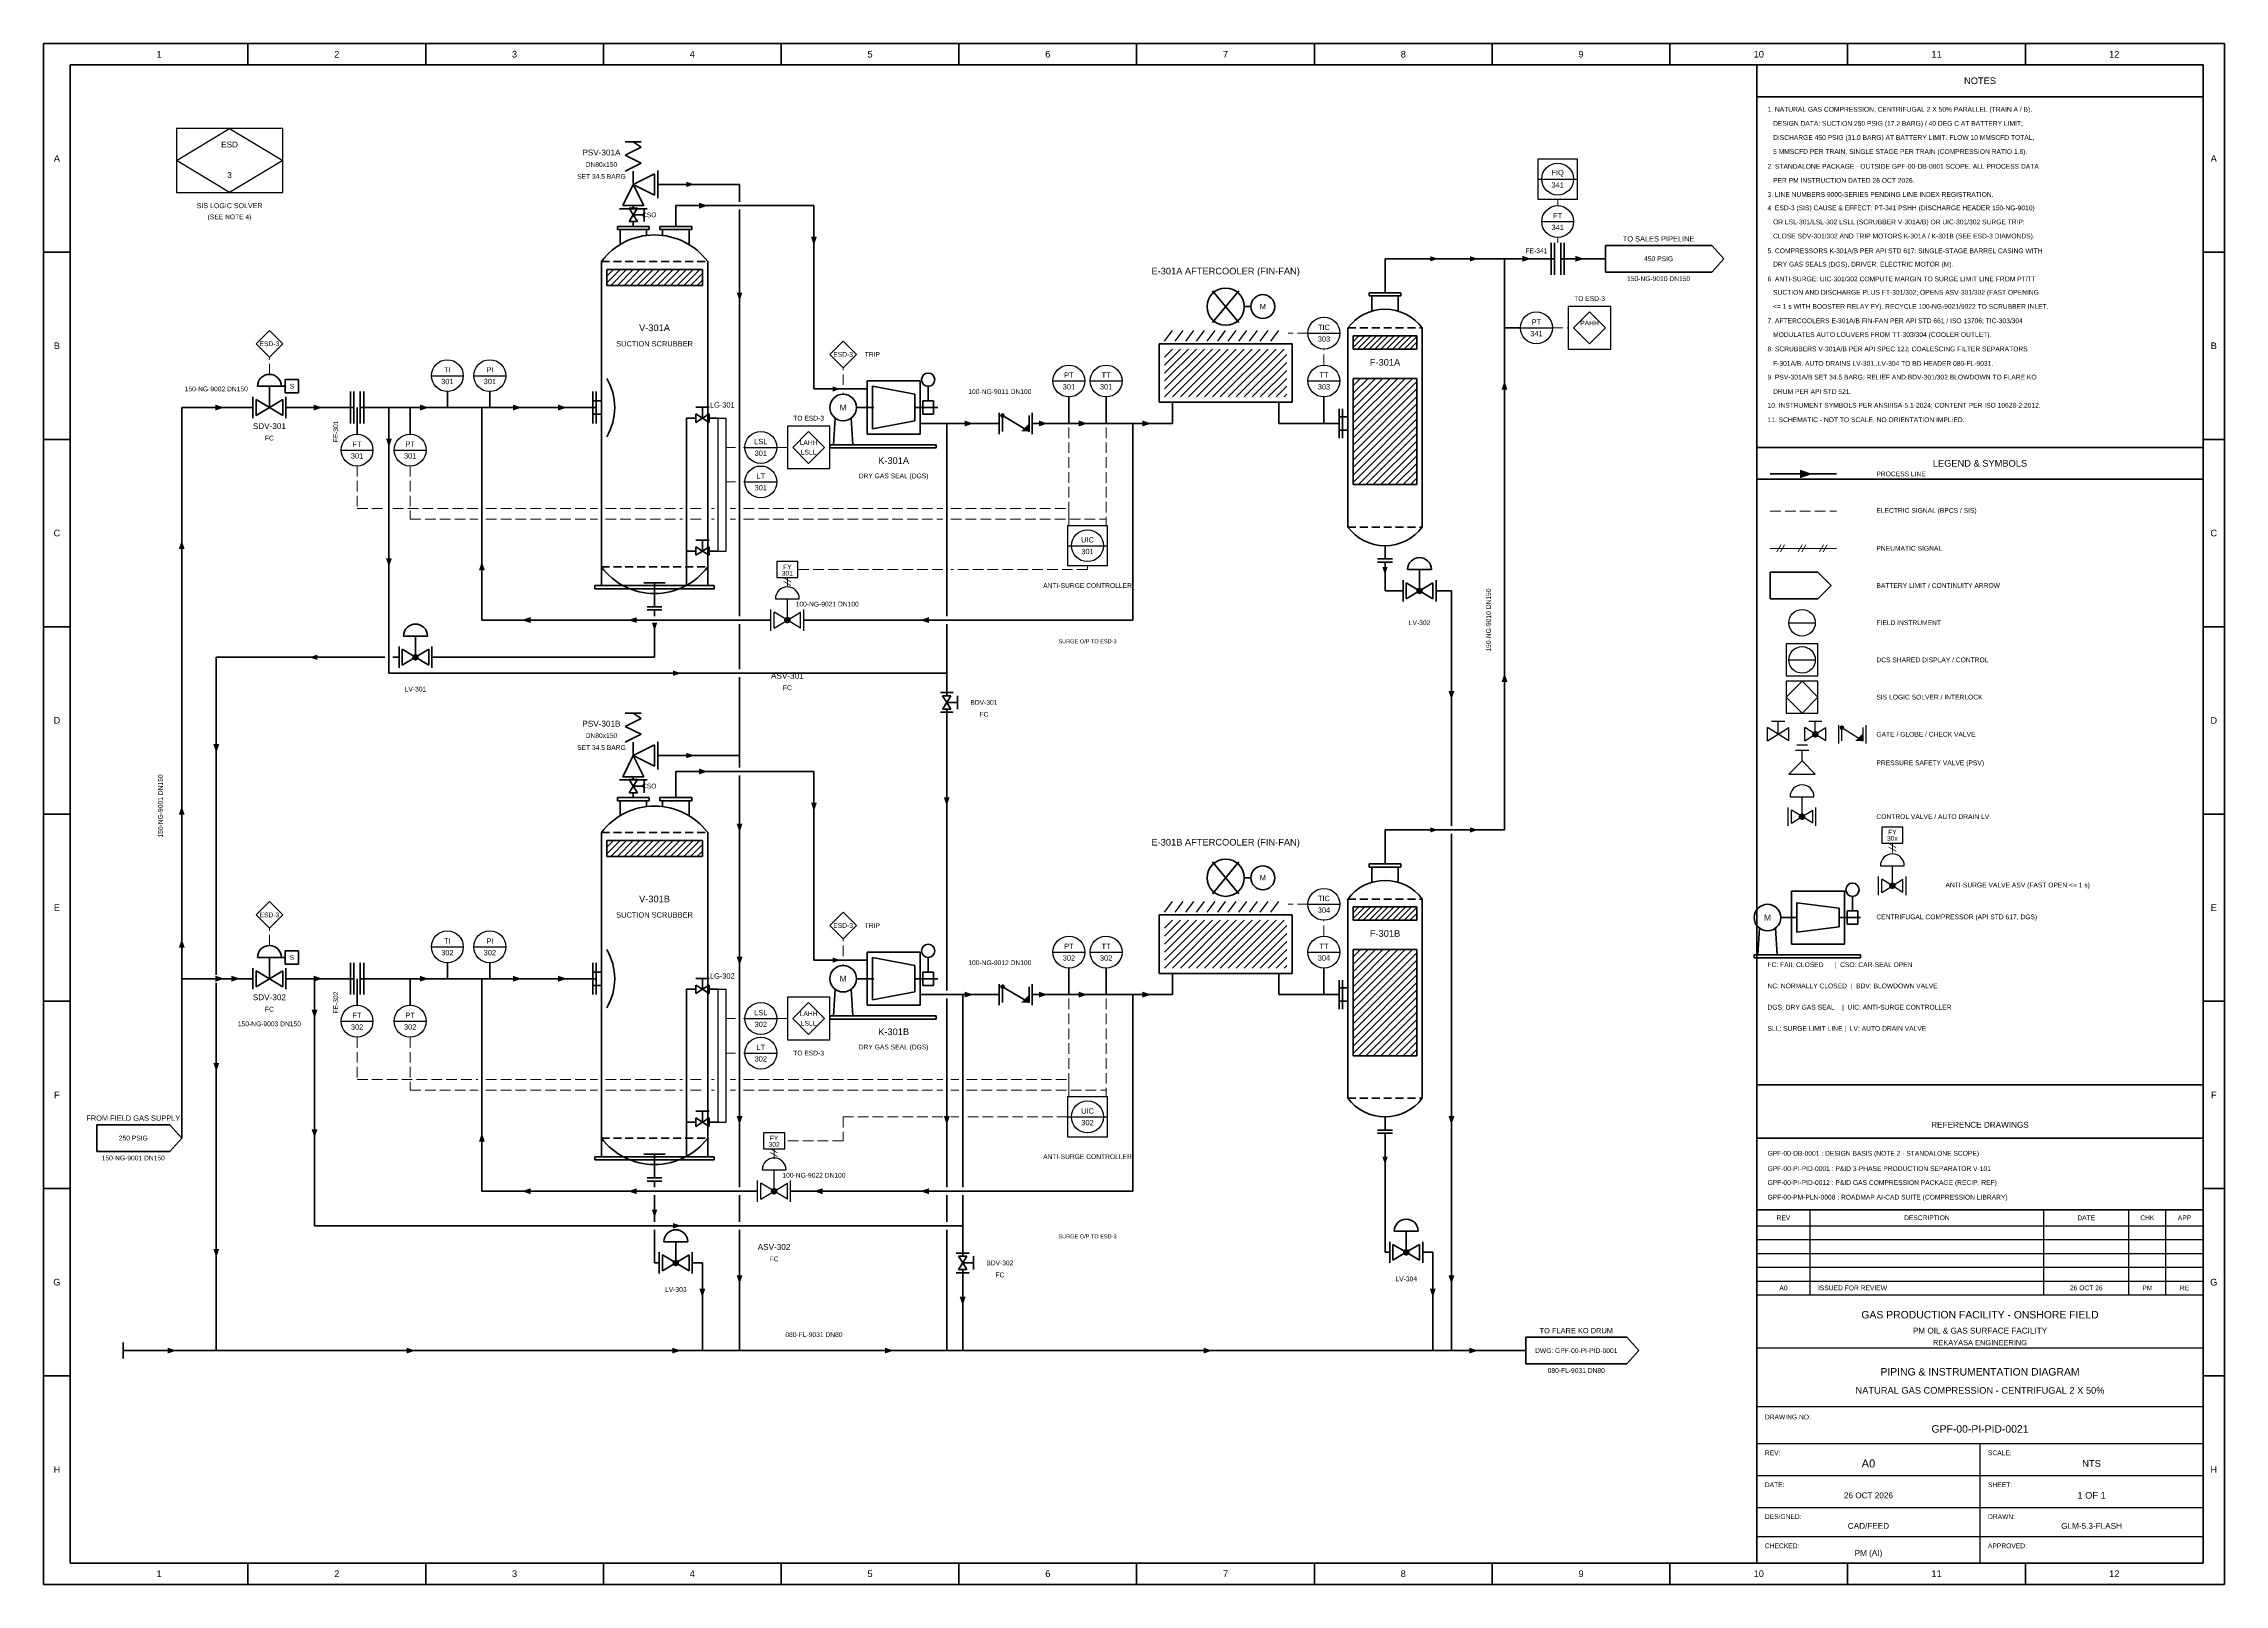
# Model space of a CAD drawing. Header units: millimetres. Extents: x 10 to 831, y 7 to 587.
import ezdxf

# ---------------------------------------------------------------- set-up
doc = ezdxf.new("R2010")
doc.units = ezdxf.units.MM
for name, color, linetype, lineweight in [('REF-EQUIP', 7, 'Continuous', 35), ('REF-FRAME', 7, 'Continuous', 35), ('REF-HATCH', 7, 'Continuous', 13), ('REF-PROC', 7, 'Continuous', 50), ('REF-SIG', 7, 'Continuous', 13), ('REF-SIGP', 7, 'Continuous', 13), ('REF-SYM', 7, 'Continuous', 25), ('REF-TEXT', 7, 'Continuous', 18), ('REF-TITLE', 7, 'Continuous', 25)]:
    doc.layers.add(name, color=color, linetype=linetype, lineweight=lineweight)
doc.styles.add('ARIAL', font='arial.ttf')

msp = doc.modelspace()

# ---------------------------------------------------------------- linework, layer by layer
at = {"layer": 'REF-EQUIP'}
for p, q in [((226, 517), (226, 518.2)), ((226, 518.2), (238, 518.2)), ((238, 517), (238, 518.2)), ((242, 517), (242, 518.2)), ((242, 518.2), (254, 518.2)), ((254, 517), (254, 518.2)), ((226, 517), (238, 517)), ((227, 511.354), (227, 517)), ((237, 514.819), (237, 517)), ((242, 517), (254, 517)), ((243, 514.819), (243, 517)), ((253, 511.354), (253, 517)), ((220, 390), (220, 505)), ((220, 505), (223, 505)), ((222, 502), (222, 496)), ((258, 502), (222, 502)), ((224.5, 505), (227.5, 505)), ((229, 505), (232, 505)), ((233.5, 505), (236.5, 505)), ((238, 505), (241, 505)), ((242.5, 505), (245.5, 505)), ((247, 505), (250, 505)), ((251.5, 505), (254.5, 505)), ((256, 505), (259, 505)), ((258, 496), (258, 502)), ((260, 390), (260, 505)), ((222, 496), (258, 496)), ((450, 482), (460, 494)), ((450, 494), (460, 482)), ((509, 492), (509, 493.2)), ((509, 493.2), (521, 493.2)), ((521, 492), (521, 493.2)), ((462, 488), (464.5, 488)), ((509, 492), (521, 492)), ((510, 486.271), (510, 492)), ((520, 486.271), (520, 492)), ((501, 405), (501, 480)), ((501, 480), (504, 480)), ((503, 477), (503, 472)), ((527, 477), (503, 477)), ((505.5, 480), (508.5, 480)), ((510, 480), (513, 480)), ((514.5, 480), (517.5, 480)), ((519, 480), (522, 480)), ((523.5, 480), (526.5, 480)), ((527, 472), (527, 477)), ((528, 480), (529, 480)), ((529, 405), (529, 480)), ((430, 474), (430, 452)), ((480, 474), (430, 474)), ((480, 452), (480, 474)), ((503, 472), (527, 472)), ((320, 460), (320, 440)), ((340, 460), (320, 460)), ((340, 440), (340, 460)), ((503, 461), (503, 421)), ((527, 461), (503, 461)), ((527, 421), (527, 461)), ((216.8, 444), (216.8, 456)), ((220, 452.5), (216.8, 452.5)), ((218, 444), (218, 456)), ((322, 442), (322, 458)), ((322, 458), (338, 455)), ((338, 445), (338, 455)), ((341, 452.5), (341, 447.5)), ((345, 452.5), (341, 452.5)), ((343, 452.5), (343, 458)), ((345, 447.5), (345, 452.5)), ((430, 452), (480, 452)), ((435, 444), (435, 452)), ((475, 444), (475, 452)), ((220, 447.5), (216.8, 447.5)), ((252, 383.1), (252, 446)), ((252, 446), (255.5, 446)), ((255.5, 450.1), (260.5, 450.1)), ((255.5, 444.4), (255.5, 447.6)), ((258, 446), (255.5, 447.6)), ((255.5, 444.4), (258, 446)), ((258, 446), (258, 450.1)), ((258, 446), (260.5, 447.6)), ((260.5, 444.4), (258, 446)), ((260.5, 444.4), (260.5, 447.6)), ((260.5, 446), (264, 446)), ((308, 446), (307.4, 436)), ((314, 446), (314.6, 436)), ((316, 450), (322, 450)), ((320, 450), (322.5, 450)), ((322, 442), (338, 445)), ((338, 450), (346, 450)), ((341, 447.5), (345, 447.5)), ((345, 450), (346.6, 450)), ((497.8, 438.5), (497.8, 449.5)), ((501, 446.5), (497.8, 446.5)), ((499, 438.5), (499, 449.5)), ((306, 434.8), (306, 436)), ((306, 436), (346, 436)), ((320, 440), (340, 440)), ((346, 434.8), (346, 436)), ((501, 441.5), (497.8, 441.5)), ((306, 434.8), (346, 434.8)), ((503, 421), (527, 421)), ((501, 405), (504, 405)), ((505.5, 405), (508.5, 405)), ((510, 405), (513, 405)), ((514.5, 405), (517.5, 405)), ((519, 405), (522, 405)), ((523.5, 405), (526.5, 405)), ((528, 405), (529, 405)), ((252, 396), (255.5, 396)), ((255.5, 400.1), (260.5, 400.1)), ((255.5, 394.4), (255.5, 397.6)), ((258, 396), (255.5, 397.6)), ((255.5, 394.4), (258, 396)), ((258, 396), (258, 400.1)), ((258, 396), (260.5, 397.6)), ((260.5, 394.4), (258, 396)), ((260.5, 394.4), (260.5, 397.6)), ((260.5, 396), (264, 396)), ((515, 398), (515, 393)), ((220, 390), (220, 383)), ((220, 390), (223, 390)), ((224.5, 390), (227.5, 390)), ((229, 390), (232, 390)), ((233.5, 390), (236.5, 390)), ((238, 390), (241, 390)), ((242.5, 390), (245.5, 390)), ((247, 390), (250, 390)), ((251.5, 390), (254.5, 390)), ((256, 390), (259, 390)), ((260, 390), (260, 383)), ((512.2, 393), (517.8, 393)), ((512.2, 391.8), (517.8, 391.8)), ((217.5, 381.8), (217.5, 383)), ((217.5, 383), (262.5, 383)), ((217.5, 381.8), (262.5, 381.8)), ((236, 384), (244, 384)), ((240, 380), (240, 384)), ((240, 380), (240, 375)), ((262.5, 381.8), (262.5, 383)), ((237.2, 375), (242.8, 375)), ((237.2, 373.8), (242.8, 373.8)), ((226, 302), (226, 303.2)), ((226, 303.2), (238, 303.2)), ((226, 302), (238, 302)), ((227, 296.354), (227, 302)), ((237, 299.819), (237, 302)), ((238, 302), (238, 303.2)), ((242, 302), (242, 303.2)), ((242, 303.2), (254, 303.2)), ((242, 302), (254, 302)), ((243, 299.819), (243, 302)), ((253, 296.354), (253, 302)), ((254, 302), (254, 303.2)), ((220, 175), (220, 290)), ((220, 290), (223, 290)), ((224.5, 290), (227.5, 290)), ((229, 290), (232, 290)), ((233.5, 290), (236.5, 290)), ((238, 290), (241, 290)), ((242.5, 290), (245.5, 290)), ((247, 290), (250, 290)), ((251.5, 290), (254.5, 290)), ((256, 290), (259, 290)), ((260, 175), (260, 290)), ((222, 287), (222, 281)), ((258, 287), (222, 287)), ((222, 281), (258, 281)), ((258, 281), (258, 287)), ((450, 267), (460, 279)), ((450, 279), (460, 267)), ((462, 273), (464.5, 273)), ((509, 277), (509, 278.2)), ((509, 278.2), (521, 278.2)), ((509, 277), (521, 277)), ((510, 271.271), (510, 277)), ((520, 271.271), (520, 277)), ((521, 277), (521, 278.2)), ((501, 190), (501, 265)), ((501, 265), (504, 265)), ((505.5, 265), (508.5, 265)), ((510, 265), (513, 265)), ((514.5, 265), (517.5, 265)), ((519, 265), (522, 265)), ((523.5, 265), (526.5, 265)), ((528, 265), (529, 265)), ((529, 190), (529, 265)), ((668, 268), (668, 248)), ((688, 268), (668, 268)), ((670, 252.5), (670, 263.5)), ((670, 263.5), (686, 261.5)), ((688, 248), (688, 268)), ((691, 260.5), (691, 266)), ((430, 259), (430, 237)), ((480, 259), (430, 259)), ((480, 237), (480, 259)), ((503, 262), (503, 257)), ((527, 262), (503, 262)), ((503, 257), (527, 257)), ((527, 257), (527, 262)), ((664, 258), (670, 258)), ((686, 254.5), (686, 261.5)), ((686, 258), (694, 258)), ((689, 260.5), (689, 255.5)), ((693, 260.5), (689, 260.5)), ((689, 255.5), (693, 255.5)), ((693, 255.5), (693, 260.5)), ((656, 254), (655.4, 244)), ((662, 254), (662.6, 244)), ((668, 248), (688, 248)), ((670, 252.5), (686, 254.5)), ((216.8, 229), (216.8, 241)), ((218, 229), (218, 241)), ((320, 245), (320, 225)), ((340, 245), (320, 245)), ((322, 227), (322, 243)), ((322, 243), (338, 240)), ((338, 230), (338, 240)), ((340, 225), (340, 245)), ((343, 237.5), (343, 243)), ((503, 246), (503, 206)), ((527, 246), (503, 246)), ((527, 206), (527, 246)), ((654, 242.8), (654, 244)), ((654, 244), (694, 244)), ((654, 242.8), (694, 242.8)), ((694, 242.8), (694, 244)), ((220, 237.5), (216.8, 237.5)), ((220, 232.5), (216.8, 232.5)), ((252, 168.1), (252, 231)), ((252, 231), (255.5, 231)), ((255.5, 235.1), (260.5, 235.1)), ((255.5, 229.4), (255.5, 232.6)), ((258, 231), (255.5, 232.6)), ((255.5, 229.4), (258, 231)), ((258, 231), (258, 235.1)), ((258, 231), (260.5, 232.6)), ((260.5, 229.4), (258, 231)), ((260.5, 229.4), (260.5, 232.6)), ((260.5, 231), (264, 231)), ((308, 231), (307.4, 221)), ((314, 231), (314.6, 221)), ((316, 235), (322, 235)), ((320, 235), (322.5, 235)), ((322, 227), (338, 230)), ((338, 235), (346, 235)), ((341, 237.5), (341, 232.5)), ((345, 237.5), (341, 237.5)), ((341, 232.5), (345, 232.5)), ((345, 232.5), (345, 237.5)), ((345, 235), (346.6, 235)), ((430, 237), (480, 237)), ((435, 229), (435, 237)), ((475, 229), (475, 237)), ((497.8, 223.5), (497.8, 234.5)), ((501, 231.5), (497.8, 231.5)), ((499, 223.5), (499, 234.5)), ((320, 225), (340, 225)), ((501, 226.5), (497.8, 226.5)), ((306, 219.8), (306, 221)), ((306, 221), (346, 221)), ((306, 219.8), (346, 219.8)), ((346, 219.8), (346, 221)), ((503, 206), (527, 206)), ((501, 190), (504, 190)), ((505.5, 190), (508.5, 190)), ((510, 190), (513, 190)), ((514.5, 190), (517.5, 190)), ((519, 190), (522, 190)), ((523.5, 190), (526.5, 190)), ((528, 190), (529, 190)), ((252, 181), (255.5, 181)), ((255.5, 185.1), (260.5, 185.1)), ((255.5, 179.4), (255.5, 182.6)), ((258, 181), (255.5, 182.6)), ((255.5, 179.4), (258, 181)), ((258, 181), (258, 185.1)), ((258, 181), (260.5, 182.6)), ((260.5, 179.4), (258, 181)), ((260.5, 179.4), (260.5, 182.6)), ((260.5, 181), (264, 181)), ((515, 183), (515, 178)), ((220, 175), (220, 168)), ((220, 175), (223, 175)), ((224.5, 175), (227.5, 175)), ((229, 175), (232, 175)), ((233.5, 175), (236.5, 175)), ((238, 175), (241, 175)), ((242.5, 175), (245.5, 175)), ((247, 175), (250, 175)), ((251.5, 175), (254.5, 175)), ((256, 175), (259, 175)), ((260, 175), (260, 168)), ((512.2, 178), (517.8, 178)), ((512.2, 176.8), (517.8, 176.8)), ((217.5, 166.8), (217.5, 168)), ((217.5, 168), (262.5, 168)), ((217.5, 166.8), (262.5, 166.8)), ((236, 169), (244, 169)), ((240, 165), (240, 169)), ((240, 165), (240, 160)), ((262.5, 166.8), (262.5, 168)), ((237.2, 160), (242.8, 160)), ((237.2, 158.8), (242.8, 158.8))]:
    msp.add_line(p, q, dxfattribs=at)
for centre, radius in [((455, 488), 7), ((469, 488), 4.5), ((343, 460.5), 2.5), ((311, 450), 5), ((455, 273), 7), ((469, 273), 4.5), ((691, 268.5), 2.5), ((659, 258), 5), ((343, 245.5), 2.5), ((311, 235), 5)]:
    msp.add_circle(centre, radius, dxfattribs=at)
for centre, radius, start, end in [((240, 490), 25, 36.869898, 143.130102), ((515, 469.5), 17.5, 36.869898, 143.130102), ((203.333, 450), 21.667, 329.489763, 390.510237), ((515, 415.5), 17.5, 216.869898, 323.130102), ((240, 405), 25, 216.869898, 323.130102), ((240, 275), 25, 36.869898, 143.130102), ((515, 254.5), 17.5, 36.869898, 143.130102), ((203.333, 235), 21.667, 329.489763, 390.510237), ((515, 200.5), 17.5, 216.869898, 323.130102), ((240, 190), 25, 216.869898, 323.130102)]:
    msp.add_arc(centre, radius, start, end, dxfattribs=at)
at = {"layer": 'REF-FRAME'}
for p, q in [((10, 587), (10, 7)), ((831, 587), (10, 587)), ((86.917, 579), (86.917, 587)), ((153.833, 579), (153.833, 587)), ((220.75, 579), (220.75, 587)), ((287.667, 579), (287.667, 587)), ((354.583, 579), (354.583, 587)), ((421.5, 579), (421.5, 587)), ((488.417, 579), (488.417, 587)), ((555.333, 579), (555.333, 587)), ((622.25, 579), (622.25, 587)), ((689.167, 579), (689.167, 587)), ((756.083, 579), (756.083, 587)), ((831, 7), (831, 587)), ((20, 579), (20, 15)), ((823, 579), (20, 579)), ((655, 15), (655, 579)), ((823, 15), (823, 579)), ((655, 567), (823, 567)), ((10, 508.5), (20, 508.5)), ((823, 508.5), (831, 508.5)), ((10, 438), (20, 438)), ((823, 438), (831, 438)), ((655, 435), (823, 435)), ((655, 423), (823, 423)), ((10, 367.5), (20, 367.5)), ((823, 367.5), (831, 367.5)), ((10, 297), (20, 297)), ((823, 297), (831, 297)), ((10, 226.5), (20, 226.5)), ((823, 226.5), (831, 226.5)), ((655, 195), (823, 195)), ((655, 175), (823, 175)), ((10, 156), (20, 156)), ((823, 156), (831, 156)), ((655, 148), (823, 148)), ((10, 85.5), (20, 85.5)), ((823, 85.5), (831, 85.5)), ((20, 15), (823, 15)), ((86.917, 7), (86.917, 15)), ((153.833, 7), (153.833, 15)), ((220.75, 7), (220.75, 15)), ((287.667, 7), (287.667, 15)), ((354.583, 7), (354.583, 15)), ((421.5, 7), (421.5, 15)), ((488.417, 7), (488.417, 15)), ((555.333, 7), (555.333, 15)), ((622.25, 7), (622.25, 15)), ((689.167, 7), (689.167, 15)), ((756.083, 7), (756.083, 15)), ((10, 7), (831, 7))]:
    msp.add_line(p, q, dxfattribs=at)
at = {"layer": 'REF-HATCH'}
for p, q in [((222, 497), (227, 502)), ((222, 499.5), (224.5, 502)), ((223.5, 496), (229.5, 502)), ((226, 496), (232, 502)), ((228.5, 496), (234.5, 502)), ((231, 496), (237, 502)), ((233.5, 496), (239.5, 502)), ((236, 496), (242, 502)), ((238.5, 496), (244.5, 502)), ((241, 496), (247, 502)), ((243.5, 496), (249.5, 502)), ((246, 496), (252, 502)), ((248.5, 496), (254.5, 502)), ((251, 496), (257, 502)), ((253.5, 496), (258, 500.5)), ((256, 496), (258, 498)), ((503, 472.6), (507.4, 477)), ((503, 474.8), (505.2, 477)), ((504.6, 472), (509.6, 477)), ((506.8, 472), (511.8, 477)), ((509, 472), (514, 477)), ((511.2, 472), (516.2, 477)), ((513.4, 472), (518.4, 477)), ((515.6, 472), (520.6, 477)), ((517.8, 472), (522.8, 477)), ((520, 472), (525, 477)), ((522.2, 472), (527, 476.8)), ((432, 454), (450, 472)), ((432, 457), (447, 472)), ((432, 460), (444, 472)), ((432, 463), (441, 472)), ((432, 466), (438, 472)), ((432, 469), (435, 472)), ((435, 454), (453, 472)), ((438, 454), (456, 472)), ((441, 454), (459, 472)), ((444, 454), (462, 472)), ((447, 454), (465, 472)), ((450, 454), (468, 472)), ((453, 454), (471, 472)), ((456, 454), (474, 472)), ((459, 454), (477, 472)), ((462, 454), (478, 470)), ((524.4, 472), (527, 474.6)), ((526.6, 472), (527, 472.4)), ((465, 454), (478, 467)), ((468, 454), (478, 464)), ((471, 454), (478, 461)), ((503, 438.6), (525.4, 461)), ((503, 441.4), (522.6, 461)), ((503, 444.2), (519.8, 461)), ((503, 447), (517, 461)), ((503, 449.8), (514.2, 461)), ((503, 452.6), (511.4, 461)), ((503, 455.4), (508.6, 461)), ((503, 458.2), (505.8, 461)), ((503, 435.8), (527, 459.8)), ((474, 454), (478, 458)), ((477, 454), (478, 455)), ((503, 433), (527, 457)), ((503, 430.2), (527, 454.2)), ((503, 427.4), (527, 451.4)), ((503, 424.6), (527, 448.6)), ((503, 421.8), (527, 445.8)), ((505, 421), (527, 443)), ((507.8, 421), (527, 440.2)), ((510.6, 421), (527, 437.4)), ((513.4, 421), (527, 434.6)), ((516.2, 421), (527, 431.8)), ((519, 421), (527, 429)), ((521.8, 421), (527, 426.2)), ((524.6, 421), (527, 423.4)), ((222, 282), (227, 287)), ((222, 284.5), (224.5, 287)), ((223.5, 281), (229.5, 287)), ((226, 281), (232, 287)), ((228.5, 281), (234.5, 287)), ((231, 281), (237, 287)), ((233.5, 281), (239.5, 287)), ((236, 281), (242, 287)), ((238.5, 281), (244.5, 287)), ((241, 281), (247, 287)), ((243.5, 281), (249.5, 287)), ((246, 281), (252, 287)), ((248.5, 281), (254.5, 287)), ((251, 281), (257, 287)), ((253.5, 281), (258, 285.5)), ((256, 281), (258, 283)), ((432, 239), (450, 257)), ((432, 242), (447, 257)), ((432, 245), (444, 257)), ((432, 248), (441, 257)), ((432, 251), (438, 257)), ((432, 254), (435, 257)), ((435, 239), (453, 257)), ((438, 239), (456, 257)), ((441, 239), (459, 257)), ((444, 239), (462, 257)), ((447, 239), (465, 257)), ((450, 239), (468, 257)), ((453, 239), (471, 257)), ((456, 239), (474, 257)), ((459, 239), (477, 257)), ((462, 239), (478, 255)), ((503, 257.6), (507.4, 262)), ((503, 259.8), (505.2, 262)), ((504.6, 257), (509.6, 262)), ((506.8, 257), (511.8, 262)), ((509, 257), (514, 262)), ((511.2, 257), (516.2, 262)), ((513.4, 257), (518.4, 262)), ((515.6, 257), (520.6, 262)), ((517.8, 257), (522.8, 262)), ((520, 257), (525, 262)), ((522.2, 257), (527, 261.8)), ((524.4, 257), (527, 259.6)), ((526.6, 257), (527, 257.4)), ((465, 239), (478, 252)), ((468, 239), (478, 249)), ((471, 239), (478, 246)), ((474, 239), (478, 243)), ((477, 239), (478, 240)), ((503, 223.6), (525.4, 246)), ((503, 226.4), (522.6, 246)), ((503, 229.2), (519.8, 246)), ((503, 232), (517, 246)), ((503, 234.8), (514.2, 246)), ((503, 237.6), (511.4, 246)), ((503, 240.4), (508.6, 246)), ((503, 243.2), (505.8, 246)), ((503, 220.8), (527, 244.8)), ((503, 218), (527, 242)), ((503, 215.2), (527, 239.2)), ((503, 212.4), (527, 236.4)), ((503, 209.6), (527, 233.6)), ((503, 206.8), (527, 230.8)), ((505, 206), (527, 228)), ((507.8, 206), (527, 225.2)), ((510.6, 206), (527, 222.4)), ((513.4, 206), (527, 219.6)), ((516.2, 206), (527, 216.8)), ((519, 206), (527, 214)), ((521.8, 206), (527, 211.2)), ((524.6, 206), (527, 208.4))]:
    msp.add_line(p, q, dxfattribs=at)
at = {"layer": 'REF-PROC'}
for p, q in [((229, 550), (235, 550)), ((229, 545), (235, 548)), ((235, 542), (229, 545)), ((229, 539), (235, 542)), ((235, 548), (232, 550)), ((228, 526), (232, 534)), ((232, 534), (232, 539)), ((232, 534), (240, 538)), ((232, 534), (240, 530)), ((236, 526), (232, 534)), ((240, 530), (240, 538)), ((241.2, 528.8), (241.2, 539.2)), ((241.2, 534), (272, 534)), ((272, 527.5), (272, 534)), ((228, 526), (236, 526)), ((232, 525.1), (232, 526)), ((248, 518.2), (248, 526)), ((248, 526), (300, 526)), ((300, 457), (300, 526)), ((226.8, 524.8), (237.2, 524.8)), ((230.4, 525), (232, 522.5)), ((230.4, 525), (233.6, 525)), ((230.4, 520), (232, 522.5)), ((230.4, 520), (233.6, 520)), ((233.6, 525), (232, 522.5)), ((232, 522.5), (236.1, 522.5)), ((233.6, 520), (232, 522.5)), ((232, 518.2), (232, 519.9)), ((236.1, 520), (236.1, 525)), ((272, 371.5), (272, 524.5)), ((577.5, 500), (577.5, 512)), ((578.8, 500), (578.8, 512)), ((581.2, 500), (581.2, 512)), ((582.5, 500), (582.5, 512)), ((598, 511), (598, 501)), ((638, 511), (598, 511)), ((642.5, 506), (638, 511)), ((515, 493.2), (515, 506)), ((515, 506), (560, 506)), ((560, 291), (560, 506)), ((560, 506), (578.8, 506)), ((581.2, 506), (598, 506)), ((598, 501), (638, 501)), ((638, 501), (642.5, 506)), ((560, 480), (566, 480)), ((101, 460.5), (101, 455.5)), ((106, 460.5), (101, 460.5)), ((106, 455.5), (106, 460.5)), ((88.8, 446), (88.8, 454)), ((90, 447), (90, 453)), ((95, 450), (90, 453)), ((90.5, 458), (99.5, 458)), ((95, 450), (95, 458)), ((95, 450), (100, 453)), ((101, 458), (99.5, 458)), ((100, 447), (100, 453)), ((101, 455.5), (106, 455.5)), ((101.2, 446), (101.2, 454)), ((125.5, 444), (125.5, 456)), ((126.8, 444), (126.8, 456)), ((129.2, 444), (129.2, 456)), ((130.5, 444), (130.5, 456)), ((162, 450), (162, 456)), ((178, 450), (178, 456)), ((300, 457), (320, 457)), ((396, 444), (396, 454)), ((410, 444), (410, 454)), ((492, 444), (492, 454)), ((62, 175), (62, 450)), ((62, 450), (88.8, 450)), ((90, 447), (95, 450)), ((100, 447), (95, 450)), ((101.2, 450), (126.8, 450)), ((128, 450), (128, 440)), ((129.2, 450), (218, 450)), ((140, 350), (140, 450)), ((148, 450), (148, 440)), ((175, 370), (175, 450)), ((340, 444), (369.8, 444)), ((350, 371.5), (350, 444)), ((369.8, 440), (369.8, 448)), ((371, 441), (371, 447)), ((371, 447), (381, 441)), ((381, 441), (381, 447)), ((382.2, 440), (382.2, 448)), ((382.2, 444), (435, 444)), ((420, 370), (420, 444)), ((475, 444), (497.8, 444)), ((660, 425), (685, 425)), ((515, 381), (515, 391.8)), ((523.5, 389), (532.5, 389)), ((528, 381), (528, 389)), ((660, 388), (660, 378)), ((678, 388), (660, 388)), ((683, 383), (678, 388)), ((515, 381), (521.8, 381)), ((521.8, 377), (521.8, 385)), ((523, 378), (523, 384)), ((528, 381), (523, 384)), ((523, 378), (528, 381)), ((528, 381), (533, 384)), ((533, 378), (528, 381)), ((533, 378), (533, 384)), ((534.2, 377), (534.2, 385)), ((534.2, 381), (540, 381)), ((540, 292.5), (540, 381)), ((660, 378), (678, 378)), ((678, 378), (683, 383)), ((175, 370), (283.8, 370)), ((240, 371.5), (240, 373.8)), ((296.2, 370), (420, 370)), ((145.5, 364), (154.5, 364)), ((150, 356), (150, 364)), ((240, 356), (240, 368.5)), ((272, 351.5), (272, 368.5)), ((350, 341.5), (350, 368.5)), ((75, 236.5), (75, 356)), ((75, 356), (138.5, 356)), ((141.5, 356), (143.8, 356)), ((143.8, 352), (143.8, 360)), ((145, 353), (145, 359)), ((150, 356), (145, 359)), ((145, 353), (150, 356)), ((150, 356), (155, 359)), ((155, 353), (150, 356)), ((155, 353), (155, 359)), ((156.2, 352), (156.2, 360)), ((156.2, 356), (240, 356)), ((140, 350), (350, 350)), ((272, 319), (272, 348.5)), ((347.6, 342.7), (352.4, 342.7)), ((348.4, 341.5), (350, 339)), ((348.4, 341.5), (351.6, 341.5)), ((348.4, 336.5), (350, 339)), ((351.6, 341.5), (350, 339)), ((350, 339), (354.1, 339)), ((351.6, 336.5), (350, 339)), ((354.1, 336.5), (354.1, 341.5)), ((229, 335), (235, 335)), ((229, 330), (235, 333)), ((235, 327), (229, 330)), ((235, 333), (232, 335)), ((347.6, 335.3), (352.4, 335.3)), ((348.4, 336.5), (351.6, 336.5)), ((350, 230.5), (350, 336.5)), ((229, 324), (235, 327)), ((232, 319), (232, 324)), ((232, 319), (240, 323)), ((240, 315), (240, 323)), ((241.2, 313.8), (241.2, 324.2)), ((228, 311), (232, 319)), ((232, 319), (240, 315)), ((236, 311), (232, 319)), ((241.2, 319), (272, 319)), ((248, 303.2), (248, 313)), ((248, 313), (300, 313)), ((272, 314.5), (272, 319)), ((300, 242), (300, 313)), ((226.8, 309.8), (237.2, 309.8)), ((228, 311), (236, 311)), ((230.4, 310), (232, 307.5)), ((230.4, 310), (233.6, 310)), ((230.4, 305), (232, 307.5)), ((230.4, 305), (233.6, 305)), ((232, 310.1), (232, 311)), ((233.6, 310), (232, 307.5)), ((232, 307.5), (236.1, 307.5)), ((233.6, 305), (232, 307.5)), ((232, 303.2), (232, 304.9)), ((236.1, 305), (236.1, 310)), ((272, 156.5), (272, 311.5)), ((515, 278.2), (515, 291)), ((515, 291), (560, 291)), ((540, 95), (540, 289.5)), ((88.8, 231), (88.8, 239)), ((90.5, 243), (99.5, 243)), ((95, 235), (95, 243)), ((101, 243), (99.5, 243)), ((101, 245.5), (101, 240.5)), ((106, 245.5), (101, 245.5)), ((101, 240.5), (106, 240.5)), ((101.2, 231), (101.2, 239)), ((106, 240.5), (106, 245.5)), ((125.5, 229), (125.5, 241)), ((126.8, 229), (126.8, 241)), ((129.2, 229), (129.2, 241)), ((130.5, 229), (130.5, 241)), ((162, 235), (162, 241)), ((178, 235), (178, 241)), ((300, 242), (320, 242)), ((396, 229), (396, 239)), ((410, 229), (410, 239)), ((492, 229), (492, 239)), ((62, 235), (88.8, 235)), ((75, 95), (75, 233.5)), ((90, 232), (90, 238)), ((95, 235), (90, 238)), ((90, 232), (95, 235)), ((95, 235), (100, 238)), ((100, 232), (95, 235)), ((100, 232), (100, 238)), ((101.2, 235), (126.8, 235)), ((112, 142), (112, 235)), ((128, 235), (128, 225)), ((129.2, 235), (218, 235)), ((148, 235), (148, 225)), ((175, 155), (175, 235)), ((369.8, 225), (369.8, 233)), ((371, 226), (371, 232)), ((371, 232), (381, 226)), ((381, 226), (381, 232)), ((382.2, 225), (382.2, 233)), ((340, 229), (369.8, 229)), ((350, 156.5), (350, 227.5)), ((356, 156.5), (356, 229)), ((382.2, 229), (435, 229)), ((420, 155), (420, 229)), ((475, 229), (497.8, 229)), ((30, 180), (30, 170)), ((57.5, 180), (30, 180)), ((62, 175), (57.5, 180)), ((57.5, 170), (62, 175)), ((515, 132), (515, 176.8)), ((30, 170), (57.5, 170)), ((240, 156.5), (240, 158.8)), ((175, 155), (278.8, 155)), ((240, 143.5), (240, 153.5)), ((272, 143.5), (272, 153.5)), ((291.2, 155), (420, 155)), ((350, 143.5), (350, 153.5)), ((356, 142), (356, 153.5)), ((112, 142), (356, 142)), ((240, 128), (240, 140.5)), ((272, 95), (272, 140.5)), ((350, 95), (350, 140.5)), ((356, 130.5), (356, 142)), ((518.5, 140), (527.5, 140)), ((523, 132), (523, 140)), ((241.8, 124), (241.8, 132)), ((243.5, 136), (252.5, 136)), ((248, 128), (248, 136)), ((254.2, 124), (254.2, 132)), ((353.6, 131.7), (358.4, 131.7)), ((515, 132), (516.8, 132)), ((516.8, 128), (516.8, 136)), ((518, 129), (518, 135)), ((523, 132), (518, 135)), ((518, 129), (523, 132)), ((523, 132), (528, 135)), ((528, 129), (523, 132)), ((528, 129), (528, 135)), ((529.2, 128), (529.2, 136)), ((529.2, 132), (533, 132)), ((533, 95), (533, 132)), ((240, 128), (241.8, 128)), ((243, 125), (243, 131)), ((248, 128), (243, 131)), ((243, 125), (248, 128)), ((248, 128), (253, 131)), ((253, 125), (248, 128)), ((253, 125), (253, 131)), ((254.2, 128), (258, 128)), ((258, 95), (258, 128)), ((353.6, 124.3), (358.4, 124.3)), ((354.4, 130.5), (356, 128)), ((354.4, 130.5), (357.6, 130.5)), ((354.4, 125.5), (356, 128)), ((354.4, 125.5), (357.6, 125.5)), ((357.6, 130.5), (356, 128)), ((356, 128), (360.1, 128)), ((357.6, 125.5), (356, 128)), ((356, 95), (356, 125.5)), ((360.1, 125.5), (360.1, 130.5)), ((568, 100), (568, 90)), ((606, 100), (568, 100)), ((610.5, 95), (606, 100)), ((40, 92), (40, 98)), ((40, 95), (568, 95)), ((606, 90), (610.5, 95)), ((568, 90), (606, 90))]:
    msp.add_line(p, q, dxfattribs=at)
for centre in [(95, 458), (528, 389), (150, 364), (95, 243), (248, 136), (523, 140)]:
    msp.add_arc(centre, 4.5, 0, 180, dxfattribs=at)
for points in [[(255, 534), (252, 535), (252, 533)], [(260, 526), (256.7, 527.1), (256.7, 524.9)], [(300, 511), (298.9, 514.3), (301.1, 514.3)], [(535, 506), (532, 507), (532, 505)], [(550, 506), (547, 507), (547, 505)], [(570, 506), (566.7, 507.1), (566.7, 504.9)], [(590, 506), (586.7, 507.1), (586.7, 504.9)], [(272, 490), (270.9, 493.3), (273.1, 493.3)], [(560, 460), (558.9, 456.7), (561.1, 456.7)], [(310, 457), (307, 458), (307, 456)], [(78, 450), (74.7, 451.1), (74.7, 448.9)], [(78, 450), (74.7, 451.1), (74.7, 448.9)], [(115, 450), (111.7, 451.1), (111.7, 448.9)], [(155, 450), (151.7, 451.1), (151.7, 448.9)], [(190, 450), (186.7, 451.1), (186.7, 448.9)], [(207, 450), (203.7, 451.1), (203.7, 448.9)], [(360, 444), (356.7, 445.1), (356.7, 442.9)], [(371, 447), (370.364, 447.636), (370.1, 447)], [(371, 447), (370.1, 447), (370.364, 446.364)], [(371, 447), (371, 447.9), (370.364, 447.636)], [(371, 447), (370.364, 446.364), (371, 446.1)], [(371, 447), (371.636, 447.636), (371, 447.9)], [(371, 447), (371.9, 447), (371.636, 447.636)], [(371, 447), (371, 446.1), (371.636, 446.364)], [(371, 447), (371.636, 446.364), (371.9, 447)], [(381, 441), (378, 441), (381, 444)], [(388, 444), (384.7, 445.1), (384.7, 442.9)], [(403, 444), (399.7, 445.1), (399.7, 442.9)], [(427, 444), (423.7, 445.1), (423.7, 442.9)], [(140, 435), (138.9, 438.3), (141.1, 438.3)], [(676, 425), (671.2, 426.6), (671.2, 423.4)], [(62, 400), (60.9, 396.7), (63.1, 396.7)], [(140, 390), (138.9, 393.3), (141.1, 393.3)], [(175, 392), (173.9, 388.7), (176.1, 388.7)], [(515, 387), (514, 390), (516, 390)], [(528, 381), (527.081, 381.919), (526.7, 381)], [(528, 381), (526.7, 381), (527.081, 380.081)], [(528, 381), (528, 382.3), (527.081, 381.919)], [(528, 381), (527.081, 380.081), (528, 379.7)], [(528, 381), (528.919, 381.919), (528, 382.3)], [(528, 381), (529.3, 381), (528.919, 381.919)], [(528, 381), (528, 379.7), (528.919, 380.081)], [(528, 381), (528.919, 380.081), (529.3, 381)], [(190, 370), (193.3, 371.1), (193.3, 368.9)], [(230, 370), (233.3, 371.1), (233.3, 368.9)], [(290, 370), (289.081, 370.919), (288.7, 370)], [(290, 370), (288.7, 370), (289.081, 369.081)], [(290, 370), (290, 371.3), (289.081, 370.919)], [(290, 370), (289.081, 369.081), (290, 368.7)], [(290, 370), (290.919, 370.919), (290, 371.3)], [(290, 370), (291.3, 370), (290.919, 370.919)], [(290, 370), (290, 368.7), (290.919, 369.081)], [(290, 370), (290.919, 369.081), (291.3, 370)], [(340, 370), (343.3, 371.1), (343.3, 368.9)], [(240, 366), (239, 369), (241, 369)], [(110, 356), (113, 357), (113, 355)], [(150, 356), (149.081, 356.919), (148.7, 356)], [(150, 356), (148.7, 356), (149.081, 355.081)], [(150, 356), (150, 357.3), (149.081, 356.919)], [(150, 356), (149.081, 355.081), (150, 354.7)], [(150, 356), (150.919, 356.919), (150, 357.3)], [(150, 356), (151.3, 356), (150.919, 356.919)], [(150, 356), (150, 354.7), (150.919, 355.081)], [(150, 356), (150.919, 355.081), (151.3, 356)], [(250, 350), (247, 351), (247, 349)], [(560, 350), (558.9, 346.7), (561.1, 346.7)], [(540, 340), (538.9, 343.3), (541.1, 343.3)], [(687, 329.5), (686.364, 330.136), (686.1, 329.5)], [(687, 329.5), (686.1, 329.5), (686.364, 328.864)], [(687, 329.5), (687, 330.4), (686.364, 330.136)], [(687, 329.5), (686.364, 328.864), (687, 328.6)], [(687, 329.5), (687.636, 330.136), (687, 330.4)], [(687, 329.5), (687.9, 329.5), (687.636, 330.136)], [(687, 329.5), (687, 328.6), (687.636, 328.864)], [(687, 329.5), (687.636, 328.864), (687.9, 329.5)], [(75, 320), (73.9, 323.3), (76.1, 323.3)], [(677, 327), (676.081, 327.919), (675.7, 327)], [(677, 327), (675.7, 327), (676.081, 326.081)], [(677, 327), (677, 328.3), (676.081, 327.919)], [(677, 327), (676.081, 326.081), (677, 325.7)], [(677, 327), (677.919, 327.919), (677, 328.3)], [(677, 327), (678.3, 327), (677.919, 327.919)], [(677, 327), (677, 325.7), (677.919, 326.081)], [(677, 327), (677.919, 326.081), (678.3, 327)], [(695, 324.5), (692, 324.5), (695, 327.5)], [(255, 319), (252, 320), (252, 318)], [(260, 313), (256.7, 314.1), (256.7, 311.9)], [(62, 300), (60.9, 296.7), (63.1, 296.7)], [(300, 298), (298.9, 301.3), (301.1, 301.3)], [(350, 300), (348.9, 303.3), (351.1, 303.3)], [(672, 296), (671.081, 296.919), (670.7, 296)], [(672, 296), (670.7, 296), (671.081, 295.081)], [(672, 296), (672, 297.3), (671.081, 296.919)], [(672, 296), (671.081, 295.081), (672, 294.7)], [(672, 296), (672.919, 296.919), (672, 297.3)], [(672, 296), (673.3, 296), (672.919, 296.919)], [(672, 296), (672, 294.7), (672.919, 295.081)], [(672, 296), (672.919, 295.081), (673.3, 296)], [(272, 290), (270.9, 293.3), (273.1, 293.3)], [(535, 291), (532, 292), (532, 290)], [(550, 291), (547, 292), (547, 290)], [(706, 270), (706, 271.3), (705.081, 270.919)], [(706, 270), (706.919, 270.919), (706, 271.3)], [(706, 270), (705.081, 270.919), (704.7, 270)], [(706, 270), (704.7, 270), (705.081, 269.081)], [(706, 270), (705.081, 269.081), (706, 268.7)], [(706, 270), (707.3, 270), (706.919, 270.919)], [(706, 270), (706, 268.7), (706.919, 269.081)], [(706, 270), (706.919, 269.081), (707.3, 270)], [(62, 250), (60.9, 246.7), (63.1, 246.7)], [(272, 240), (270.9, 243.3), (273.1, 243.3)], [(310, 242), (307, 243), (307, 241)], [(78, 235), (74.7, 236.1), (74.7, 233.9)], [(84, 235), (80.7, 236.1), (80.7, 233.9)], [(115, 235), (111.7, 236.1), (111.7, 233.9)], [(155, 235), (151.7, 236.1), (151.7, 233.9)], [(190, 235), (186.7, 236.1), (186.7, 233.9)], [(207, 235), (203.7, 236.1), (203.7, 233.9)], [(360, 229), (356.7, 230.1), (356.7, 227.9)], [(371, 232), (370.364, 232.636), (370.1, 232)], [(371, 232), (370.1, 232), (370.364, 231.364)], [(371, 232), (371, 232.9), (370.364, 232.636)], [(371, 232), (370.364, 231.364), (371, 231.1)], [(371, 232), (371.636, 232.636), (371, 232.9)], [(371, 232), (371.9, 232), (371.636, 232.636)], [(371, 232), (371, 231.1), (371.636, 231.364)], [(371, 232), (371.636, 231.364), (371.9, 232)], [(388, 229), (384.7, 230.1), (384.7, 227.9)], [(403, 229), (399.7, 230.1), (399.7, 227.9)], [(427, 229), (423.7, 230.1), (423.7, 227.9)], [(112, 220), (110.9, 223.3), (113.1, 223.3)], [(381, 226), (378, 226), (381, 229)], [(75, 200), (73.9, 203.3), (76.1, 203.3)], [(272, 180), (270.9, 183.3), (273.1, 183.3)], [(350, 180), (348.9, 183.3), (351.1, 183.3)], [(540, 180), (538.9, 183.3), (541.1, 183.3)], [(112, 175), (110.9, 178.3), (113.1, 178.3)], [(175, 177), (173.9, 173.7), (176.1, 173.7)], [(515, 165), (514, 168), (516, 168)], [(190, 155), (193.3, 156.1), (193.3, 153.9)], [(230, 155), (233.3, 156.1), (233.3, 153.9)], [(285, 155), (285, 156.3), (284.081, 155.919)], [(285, 155), (285.919, 155.919), (285, 156.3)], [(300, 155), (303.3, 156.1), (303.3, 153.9)], [(340, 155), (343.3, 156.1), (343.3, 153.9)], [(240, 145), (239, 148), (241, 148)], [(285, 155), (284.081, 155.919), (283.7, 155)], [(285, 155), (283.7, 155), (284.081, 154.081)], [(285, 155), (284.081, 154.081), (285, 153.7)], [(285, 155), (286.3, 155), (285.919, 155.919)], [(285, 155), (285, 153.7), (285.919, 154.081)], [(285, 155), (285.919, 154.081), (286.3, 155)], [(250, 142), (247, 143), (247, 141)], [(75, 130), (73.9, 133.3), (76.1, 133.3)], [(523, 132), (522.081, 132.919), (521.7, 132)], [(523, 132), (521.7, 132), (522.081, 131.081)], [(523, 132), (523, 133.3), (522.081, 132.919)], [(523, 132), (522.081, 131.081), (523, 130.7)], [(523, 132), (523.919, 132.919), (523, 133.3)], [(523, 132), (524.3, 132), (523.919, 132.919)], [(523, 132), (523, 130.7), (523.919, 131.081)], [(523, 132), (523.919, 131.081), (524.3, 132)], [(248, 128), (247.081, 128.919), (246.7, 128)], [(248, 128), (246.7, 128), (247.081, 127.081)], [(248, 128), (248, 129.3), (247.081, 128.919)], [(248, 128), (247.081, 127.081), (248, 126.7)], [(248, 128), (248.919, 128.919), (248, 129.3)], [(248, 128), (249.3, 128), (248.919, 128.919)], [(248, 128), (248, 126.7), (248.919, 127.081)], [(248, 128), (248.919, 127.081), (249.3, 128)], [(272, 120), (270.9, 123.3), (273.1, 123.3)], [(540, 120), (538.9, 123.3), (541.1, 123.3)], [(258, 115), (256.9, 118.3), (259.1, 118.3)], [(356, 112), (354.9, 115.3), (357.1, 115.3)], [(533, 115), (531.9, 118.3), (534.1, 118.3)], [(60, 95), (56.7, 96.1), (56.7, 93.9)], [(150, 95), (146.7, 96.1), (146.7, 93.9)], [(250, 95), (246.7, 96.1), (246.7, 93.9)], [(330, 95), (326.7, 96.1), (326.7, 93.9)], [(450, 95), (446.7, 96.1), (446.7, 93.9)], [(550, 95), (546.7, 96.1), (546.7, 93.9)]]:
    msp.add_solid(points, dxfattribs=at)
at = {"layer": 'REF-SIG'}
for p, q in [((580, 526), (580, 528.5)), ((580, 512), (580, 514)), ((480.4, 478), (478.5, 478)), ((486, 478), (482, 478)), ((578, 480), (582, 480)), ((583.6, 480), (584, 480)), ((95, 468.1), (95, 469)), ((492, 471.6), (492, 472)), ((492, 466), (492, 470)), ((95, 462.5), (95, 466.5)), ((311, 464.1), (311, 465)), ((311, 458.5), (311, 462.5)), ((311, 455), (311, 455.5)), ((396, 454), (396, 450)), ((410, 454), (410, 450)), ((396, 448.4), (396, 445.5)), ((410, 448.4), (410, 445.5)), ((396, 442.5), (396, 438.5)), ((396, 436.9), (396, 432.9)), ((410, 442.5), (410, 438.5)), ((410, 436.9), (410, 432.9)), ((128, 428), (128, 424)), ((148, 428), (148, 424)), ((267, 435), (270.5, 435)), ((273.5, 435), (274, 435)), ((286, 435), (290, 435)), ((396, 431.3), (396, 427.3)), ((410, 431.3), (410, 427.3)), ((128, 422.4), (128, 418.4)), ((148, 422.4), (148, 418.4)), ((267, 422), (270.5, 422)), ((273.5, 422), (274, 422)), ((396, 425.7), (396, 421.7)), ((396, 420.1), (396, 416.1)), ((410, 425.7), (410, 421.7)), ((410, 420.1), (410, 416.1)), ((128, 416.8), (128, 412.8)), ((128, 412), (132, 412)), ((133.6, 412), (137.6, 412)), ((141.5, 412), (145.5, 412)), ((147.1, 412), (151.1, 412)), ((148, 416.8), (148, 412.8)), ((148, 411.2), (148, 408)), ((152.7, 412), (156.7, 412)), ((158.3, 412), (162.3, 412)), ((163.9, 412), (167.9, 412)), ((169.5, 412), (173.5, 412)), ((176.5, 412), (180.5, 412)), ((182.1, 412), (186.1, 412)), ((187.7, 412), (191.7, 412)), ((193.3, 412), (197.3, 412)), ((198.9, 412), (202.9, 412)), ((204.5, 412), (208.5, 412)), ((210.1, 412), (214.1, 412)), ((215.7, 412), (218.5, 412)), ((221.5, 412), (225.5, 412)), ((227.1, 412), (231.1, 412)), ((232.7, 412), (236.7, 412)), ((238.3, 412), (242.3, 412)), ((243.9, 412), (247.9, 412)), ((249.5, 412), (250.5, 412)), ((253.5, 412), (257.5, 412)), ((261.5, 412), (262.5, 412)), ((268.5, 412), (270.5, 412)), ((273.5, 412), (277.5, 412)), ((279.1, 412), (283.1, 412)), ((284.7, 412), (288.7, 412)), ((290.3, 412), (294.3, 412)), ((295.9, 412), (299.9, 412)), ((301.5, 412), (305.5, 412)), ((307.1, 412), (311.1, 412)), ((312.7, 412), (316.7, 412)), ((318.3, 412), (322.3, 412)), ((323.9, 412), (327.9, 412)), ((329.5, 412), (333.5, 412)), ((335.1, 412), (339.1, 412)), ((340.7, 412), (344.7, 412)), ((346.3, 412), (348.5, 412)), ((351.5, 412), (355.5, 412)), ((357.1, 412), (361.1, 412)), ((362.7, 412), (366.7, 412)), ((368.3, 412), (372.3, 412)), ((373.9, 412), (377.9, 412)), ((379.5, 412), (383.5, 412)), ((385.1, 412), (389.1, 412)), ((390.7, 412), (394.7, 412)), ((396, 414.5), (396, 410.5)), ((396, 412), (396, 408)), ((410, 414.5), (410, 410.5)), ((660, 411), (664, 411)), ((665.6, 411), (669.6, 411)), ((671.2, 411), (675.2, 411)), ((676.8, 411), (680.8, 411)), ((682.4, 411), (685, 411)), ((148, 408), (152, 408)), ((153.6, 408), (157.6, 408)), ((159.2, 408), (163.2, 408)), ((164.8, 408), (168.8, 408)), ((170.4, 408), (173.5, 408)), ((176.5, 408), (180.5, 408)), ((182.1, 408), (186.1, 408)), ((187.7, 408), (191.7, 408)), ((193.3, 408), (197.3, 408)), ((198.9, 408), (202.9, 408)), ((204.5, 408), (208.5, 408)), ((210.1, 408), (214.1, 408)), ((215.7, 408), (218.5, 408)), ((221.5, 408), (225.5, 408)), ((227.1, 408), (231.1, 408)), ((232.7, 408), (236.7, 408)), ((238.3, 408), (242.3, 408)), ((243.9, 408), (247.9, 408)), ((249.5, 408), (250.5, 408)), ((253.5, 408), (257.5, 408)), ((261.5, 408), (262.5, 408)), ((268.5, 408), (270.5, 408)), ((273.5, 408), (277.5, 408)), ((279.1, 408), (283.1, 408)), ((284.7, 408), (288.7, 408)), ((290.3, 408), (294.3, 408)), ((295.9, 408), (299.9, 408)), ((301.5, 408), (305.5, 408)), ((307.1, 408), (311.1, 408)), ((312.7, 408), (316.7, 408)), ((318.3, 408), (322.3, 408)), ((323.9, 408), (327.9, 408)), ((329.5, 408), (333.5, 408)), ((335.1, 408), (339.1, 408)), ((340.7, 408), (344.7, 408)), ((346.3, 408), (348.5, 408)), ((351.5, 408), (355.5, 408)), ((357.1, 408), (361.1, 408)), ((362.7, 408), (366.7, 408)), ((368.3, 408), (372.3, 408)), ((373.9, 408), (377.9, 408)), ((379.5, 408), (383.5, 408)), ((385.1, 408), (389.1, 408)), ((390.7, 408), (394.7, 408)), ((396, 408.9), (396, 405.5)), ((396, 406.4), (396, 405.5)), ((396.3, 408), (400.3, 408)), ((401.9, 408), (405.9, 408)), ((407.5, 408), (410, 408)), ((410, 408.9), (410, 405.5)), ((410, 408), (410, 405.5)), ((298.1, 389), (294.1, 389)), ((303.7, 389), (299.7, 389)), ((309.3, 389), (305.3, 389)), ((314.9, 389), (310.9, 389)), ((320.5, 389), (316.5, 389)), ((326.1, 389), (322.1, 389)), ((331.7, 389), (327.7, 389)), ((337.3, 389), (333.3, 389)), ((342.9, 389), (338.9, 389)), ((348.5, 389), (344.5, 389)), ((352.6, 389), (351.5, 389)), ((358.2, 389), (354.2, 389)), ((363.8, 389), (359.8, 389)), ((369.4, 389), (365.4, 389)), ((375, 389), (371, 389)), ((380.6, 389), (376.6, 389)), ((386.2, 389), (382.2, 389)), ((391.8, 389), (387.8, 389)), ((397.4, 389), (393.4, 389)), ((403, 389), (399, 389)), ((403, 390.5), (403, 389)), ((480.4, 263), (478.5, 263)), ((486, 263), (482, 263)), ((492, 256.6), (492, 257)), ((492, 251), (492, 255)), ((95, 253.1), (95, 254)), ((95, 247.5), (95, 251.5)), ((311, 249.1), (311, 250)), ((311, 243.5), (311, 247.5)), ((311, 240), (311, 240.5)), ((396, 239), (396, 235)), ((410, 239), (410, 235)), ((396, 233.4), (396, 230.5)), ((410, 233.4), (410, 230.5)), ((396, 227.5), (396, 223.5)), ((396, 221.9), (396, 217.9)), ((410, 227.5), (410, 223.5)), ((410, 221.9), (410, 217.9)), ((267, 220), (270.5, 220)), ((273.5, 220), (274, 220)), ((286, 220), (290, 220)), ((396, 216.3), (396, 212.3)), ((410, 216.3), (410, 212.3)), ((128, 213), (128, 209)), ((128, 207.4), (128, 203.4)), ((148, 213), (148, 209)), ((148, 207.4), (148, 203.4)), ((267, 207), (270.5, 207)), ((273.5, 207), (274, 207)), ((396, 210.7), (396, 206.7)), ((410, 210.7), (410, 206.7)), ((128, 201.8), (128, 197.8)), ((148, 201.8), (148, 197.8)), ((396, 205.1), (396, 201.1)), ((396, 199.5), (396, 195.5)), ((410, 205.1), (410, 201.1)), ((410, 199.5), (410, 195.5)), ((128, 197), (132, 197)), ((133.6, 197), (137.6, 197)), ((139.2, 197), (143.2, 197)), ((144.8, 197), (148.8, 197)), ((148, 196.2), (148, 193)), ((148, 193), (152, 193)), ((150.4, 197), (154.4, 197)), ((153.6, 193), (157.6, 193)), ((156, 197), (160, 197)), ((159.2, 193), (163.2, 193)), ((161.6, 197), (165.6, 197)), ((164.8, 193), (168.8, 193)), ((167.2, 197), (171.2, 197)), ((170.4, 193), (173.5, 193)), ((172.8, 197), (173.5, 197)), ((176.5, 197), (180.5, 197)), ((176.5, 193), (180.5, 193)), ((182.1, 197), (186.1, 197)), ((182.1, 193), (186.1, 193)), ((187.7, 197), (191.7, 197)), ((187.7, 193), (191.7, 193)), ((193.3, 197), (197.3, 197)), ((193.3, 193), (197.3, 193)), ((198.9, 197), (202.9, 197)), ((198.9, 193), (202.9, 193)), ((204.5, 197), (208.5, 197)), ((204.5, 193), (208.5, 193)), ((210.1, 197), (214.1, 197)), ((210.1, 193), (214.1, 193)), ((215.7, 197), (218.5, 197)), ((215.7, 193), (218.5, 193)), ((221.5, 197), (225.5, 197)), ((221.5, 193), (225.5, 193)), ((227.1, 197), (231.1, 197)), ((227.1, 193), (231.1, 193)), ((232.7, 197), (236.7, 197)), ((232.7, 193), (236.7, 193)), ((238.3, 197), (242.3, 197)), ((238.3, 193), (242.3, 193)), ((243.9, 197), (247.9, 197)), ((243.9, 193), (247.9, 193)), ((249.5, 197), (250.5, 197)), ((249.5, 193), (250.5, 193)), ((253.5, 197), (257.5, 197)), ((253.5, 193), (257.5, 193)), ((261.5, 197), (262.5, 197)), ((261.5, 193), (262.5, 193)), ((268.5, 197), (270.5, 197)), ((268.5, 193), (270.5, 193)), ((273.5, 197), (277.5, 197)), ((273.5, 193), (277.5, 193)), ((279.1, 197), (283.1, 197)), ((279.1, 193), (283.1, 193)), ((284.7, 197), (288.7, 197)), ((284.7, 193), (288.7, 193)), ((290.3, 197), (294.3, 197)), ((290.3, 193), (294.3, 193)), ((295.9, 197), (299.9, 197)), ((295.9, 193), (299.9, 193)), ((301.5, 197), (305.5, 197)), ((301.5, 193), (305.5, 193)), ((307.1, 197), (311.1, 197)), ((307.1, 193), (311.1, 193)), ((312.7, 197), (316.7, 197)), ((312.7, 193), (316.7, 193)), ((318.3, 197), (322.3, 197)), ((318.3, 193), (322.3, 193)), ((323.9, 197), (327.9, 197)), ((323.9, 193), (327.9, 193)), ((329.5, 197), (333.5, 197)), ((329.5, 193), (333.5, 193)), ((335.1, 197), (339.1, 197)), ((335.1, 193), (339.1, 193)), ((340.7, 197), (344.7, 197)), ((340.7, 193), (344.7, 193)), ((346.3, 197), (348.5, 197)), ((346.3, 193), (348.5, 193)), ((351.5, 197), (354.5, 197)), ((351.5, 193), (354.5, 193)), ((357.5, 197), (361.5, 197)), ((357.5, 193), (361.5, 193)), ((363.1, 197), (367.1, 197)), ((363.1, 193), (367.1, 193)), ((368.7, 197), (372.7, 197)), ((368.7, 193), (372.7, 193)), ((374.3, 197), (378.3, 197)), ((374.3, 193), (378.3, 193)), ((379.9, 197), (383.9, 197)), ((379.9, 193), (383.9, 193)), ((385.5, 197), (389.5, 197)), ((385.5, 193), (389.5, 193)), ((391.1, 197), (395.1, 197)), ((391.1, 193), (395.1, 193)), ((396, 197), (396, 193)), ((396, 193.9), (396, 190.5)), ((396, 191.4), (396, 190.5)), ((396.7, 193), (400.7, 193)), ((402.3, 193), (406.3, 193)), ((407.9, 193), (410, 193)), ((410, 193.9), (410, 190.5)), ((410, 193), (410, 190.5)), ((311, 183), (311, 179)), ((314.9, 183), (311, 183)), ((320.5, 183), (316.5, 183)), ((326.1, 183), (322.1, 183)), ((331.7, 183), (327.7, 183)), ((337.3, 183), (333.3, 183)), ((342.9, 183), (338.9, 183)), ((348.5, 183), (344.5, 183)), ((354.5, 183), (351.5, 183)), ((361.9, 183), (357.9, 183)), ((367.5, 183), (363.5, 183)), ((373.1, 183), (369.1, 183)), ((378.7, 183), (374.7, 183)), ((384.3, 183), (380.3, 183)), ((389.9, 183), (385.9, 183)), ((395.5, 183), (391.5, 183)), ((294.2, 174), (290.2, 174)), ((299.8, 174), (295.8, 174)), ((305.4, 174), (301.4, 174)), ((311, 174), (307, 174)), ((311, 177.4), (311, 174))]:
    msp.add_line(p, q, dxfattribs=at)
at = {"layer": 'REF-SIGP'}
for p, q in [((660, 397), (685, 397)), ((662.55, 395.701), (664.05, 398.299)), ((663.95, 395.701), (665.45, 398.299)), ((670.55, 395.701), (672.05, 398.299)), ((671.95, 395.701), (673.45, 398.299)), ((678.55, 395.701), (680.05, 398.299)), ((679.95, 395.701), (681.45, 398.299)), ((288.701, 385.95), (291.299, 384.45)), ((290, 386), (290, 382.5)), ((288.701, 384.55), (291.299, 383.05)), ((704.701, 285.95), (707.299, 284.45)), ((704.701, 284.55), (707.299, 283.05)), ((706, 286), (706, 282.5)), ((283.701, 170.95), (286.299, 169.45)), ((283.701, 169.55), (286.299, 168.05)), ((285, 171), (285, 167.5))]:
    msp.add_line(p, q, dxfattribs=at)
at = {"layer": 'REF-SYM'}
for p, q in [((60, 543), (80, 555)), ((60, 555), (60, 531)), ((100, 555), (60, 555)), ((80, 555), (100, 543)), ((100, 531), (100, 555)), ((80, 531), (60, 543)), ((100, 543), (80, 531)), ((572.5, 543.5), (572.5, 528.5)), ((587.5, 543.5), (572.5, 543.5)), ((587.5, 528.5), (587.5, 543.5)), ((572.5, 536), (587.5, 536)), ((60, 531), (100, 531)), ((572.5, 528.5), (587.5, 528.5)), ((574, 520), (586, 520)), ((584, 488), (584, 472)), ((600, 488), (584, 488)), ((586, 480), (592, 486)), ((592, 486), (598, 480)), ((600, 472), (600, 488)), ((90, 474), (95, 479)), ((95, 479), (100, 474)), ((432, 475), (435, 479)), ((436, 475), (439, 479)), ((440, 475), (443, 479)), ((444, 475), (447, 479)), ((448, 475), (451, 479)), ((452, 475), (455, 479)), ((456, 475), (459, 479)), ((460, 475), (463, 479)), ((464, 475), (467, 479)), ((468, 475), (471, 479)), ((472, 475), (475, 479)), ((486, 478), (498, 478)), ((566, 480), (578, 480)), ((592, 474), (586, 480)), ((598, 480), (592, 474)), ((95, 469), (90, 474)), ((100, 474), (95, 469)), ((306, 470), (311, 475)), ((311, 465), (306, 470)), ((311, 475), (316, 470)), ((316, 470), (311, 465)), ((584, 472), (600, 472)), ((156, 462), (168, 462)), ((172, 462), (184, 462)), ((390, 460), (402, 460)), ((404, 460), (416, 460)), ((486, 460), (498, 460)), ((264, 396), (264, 446)), ((264, 446), (267, 446)), ((267, 396), (267, 446)), ((290, 443), (290, 427)), ((306, 443), (290, 443)), ((292, 435), (298, 441)), ((298, 441), (304, 435)), ((306, 427), (306, 443)), ((122, 434), (134, 434)), ((142, 434), (154, 434)), ((274, 435), (286, 435)), ((290, 427), (306, 427)), ((298, 429), (292, 435)), ((304, 435), (298, 429)), ((274, 422), (286, 422)), ((395.5, 405.5), (395.5, 390.5)), ((410.5, 405.5), (395.5, 405.5)), ((410.5, 390.5), (410.5, 405.5)), ((264, 396), (267, 396)), ((395.5, 398), (410.5, 398)), ((286, 392), (286, 386)), ((294, 392), (286, 392)), ((286, 386), (294, 386)), ((294, 386), (294, 392)), ((395.5, 390.5), (410.5, 390.5)), ((285.5, 378), (294.5, 378)), ((290, 370), (290, 378)), ((283.8, 366), (283.8, 374)), ((285, 367), (285, 373)), ((290, 370), (285, 373)), ((285, 367), (290, 370)), ((290, 370), (295, 373)), ((295, 367), (290, 370)), ((295, 367), (295, 373)), ((296.2, 366), (296.2, 374)), ((667, 369), (677, 369)), ((666, 361), (666, 349)), ((678, 361), (666, 361)), ((667, 355), (677, 355)), ((678, 349), (678, 361)), ((666, 349), (678, 349)), ((666, 341), (672, 347)), ((666, 347), (666, 335)), ((678, 347), (666, 347)), ((672, 347), (678, 341)), ((678, 335), (678, 347)), ((672, 335), (666, 341)), ((678, 341), (672, 335)), ((659, 324.5), (659, 329.5)), ((663, 327), (659, 329.5)), ((660.5, 332), (665.5, 332)), ((663, 327), (663, 332)), ((663, 327), (667, 329.5)), ((666, 335), (678, 335)), ((667, 324.5), (667, 329.5)), ((673, 324.5), (673, 329.5)), ((677, 327), (673, 329.5)), ((674.5, 332), (679.5, 332)), ((677, 327), (677, 332)), ((677, 327), (681, 329.5)), ((681, 324.5), (681, 329.5)), ((685.8, 323.5), (685.8, 330.5)), ((687, 324.5), (687, 329.5)), ((687, 329.5), (695, 324.5)), ((695, 324.5), (695, 329.5)), ((696.2, 323.5), (696.2, 330.5)), ((659, 324.5), (663, 327)), ((667, 324.5), (663, 327)), ((669.5, 321), (674.5, 321)), ((670, 323), (674, 323)), ((672, 317), (672, 321)), ((673, 324.5), (677, 327)), ((681, 324.5), (677, 327)), ((667, 312), (672, 317)), ((667, 312), (677, 312)), ((677, 312), (672, 317)), ((666.8, 292.5), (666.8, 299.5)), ((667.5, 303.5), (676.5, 303.5)), ((668, 293.5), (668, 298.5)), ((672, 296), (668, 298.5)), ((668, 293.5), (672, 296)), ((672, 296), (672, 303.5)), ((672, 296), (676, 298.5)), ((676, 293.5), (672, 296)), ((676, 293.5), (676, 298.5)), ((677.2, 292.5), (677.2, 299.5)), ((702, 292), (702, 286)), ((710, 292), (702, 292)), ((710, 286), (710, 292)), ((702, 286), (710, 286)), ((700.8, 266.5), (700.8, 273.5)), ((701.5, 277.5), (710.5, 277.5)), ((702, 267.5), (702, 272.5)), ((706, 270), (702, 272.5)), ((706, 270), (706, 277.5)), ((706, 270), (710, 272.5)), ((710, 267.5), (710, 272.5)), ((711.2, 266.5), (711.2, 273.5)), ((90, 259), (95, 264)), ((95, 264), (100, 259)), ((432, 260), (435, 264)), ((436, 260), (439, 264)), ((440, 260), (443, 264)), ((444, 260), (447, 264)), ((448, 260), (451, 264)), ((452, 260), (455, 264)), ((456, 260), (459, 264)), ((460, 260), (463, 264)), ((464, 260), (467, 264)), ((468, 260), (471, 264)), ((472, 260), (475, 264)), ((486, 263), (498, 263)), ((702, 267.5), (706, 270)), ((710, 267.5), (706, 270)), ((95, 254), (90, 259)), ((100, 259), (95, 254)), ((306, 255), (311, 260)), ((311, 250), (306, 255)), ((311, 260), (316, 255)), ((316, 255), (311, 250)), ((156, 247), (168, 247)), ((172, 247), (184, 247)), ((390, 245), (402, 245)), ((404, 245), (416, 245)), ((486, 245), (498, 245)), ((264, 181), (264, 231)), ((264, 231), (267, 231)), ((267, 181), (267, 231)), ((290, 228), (290, 212)), ((306, 228), (290, 228)), ((292, 220), (298, 226)), ((298, 226), (304, 220)), ((306, 212), (306, 228)), ((122, 219), (134, 219)), ((142, 219), (154, 219)), ((274, 220), (286, 220)), ((298, 214), (292, 220)), ((304, 220), (298, 214)), ((274, 207), (286, 207)), ((290, 212), (306, 212)), ((395.5, 190.5), (395.5, 175.5)), ((410.5, 190.5), (395.5, 190.5)), ((410.5, 175.5), (410.5, 190.5)), ((264, 181), (267, 181)), ((395.5, 183), (410.5, 183)), ((281, 177), (281, 171)), ((289, 177), (281, 177)), ((289, 171), (289, 177)), ((395.5, 175.5), (410.5, 175.5)), ((281, 171), (289, 171)), ((278.8, 151), (278.8, 159)), ((280, 152), (280, 158)), ((285, 155), (280, 158)), ((280.5, 163), (289.5, 163)), ((285, 155), (285, 163)), ((285, 155), (290, 158)), ((290, 152), (290, 158)), ((291.2, 151), (291.2, 159)), ((280, 152), (285, 155)), ((290, 152), (285, 155))]:
    msp.add_line(p, q, dxfattribs=at)
for centre, radius in [((580, 536), 6), ((580, 520), 6), ((572, 480), 6), ((492, 478), 6), ((162, 462), 6), ((178, 462), 6), ((396, 460), 6), ((410, 460), 6), ((492, 460), 6), ((128, 434), 6), ((148, 434), 6), ((280, 435), 6), ((280, 422), 6), ((403, 398), 6), ((672, 369), 5), ((672, 355), 5), ((492, 263), 6), ((162, 247), 6), ((178, 247), 6), ((396, 245), 6), ((410, 245), 6), ((492, 245), 6), ((128, 219), 6), ((148, 219), 6), ((280, 220), 6), ((280, 207), 6), ((403, 183), 6)]:
    msp.add_circle(centre, radius, dxfattribs=at)
for centre in [(290, 378), (672, 303.5), (706, 277.5), (285, 163)]:
    msp.add_arc(centre, 4.5, 0, 180, dxfattribs=at)
at = {"layer": 'REF-TITLE'}
for p, q in [((675, 116), (675, 148)), ((763, 116), (763, 148)), ((795, 116), (795, 148)), ((809, 116), (809, 148)), ((655, 142), (823, 142)), ((655, 136.8), (823, 136.8)), ((655, 131.6), (823, 131.6)), ((655, 126.4), (823, 126.4)), ((655, 121.2), (823, 121.2)), ((655, 116), (823, 116)), ((655, 96), (823, 96)), ((655, 74), (823, 74)), ((655, 60), (823, 60)), ((739, 15), (739, 60)), ((655, 48), (823, 48)), ((655, 36), (823, 36)), ((655, 25), (823, 25))]:
    msp.add_line(p, q, dxfattribs=at)

# ---------------------------------------------------------------- texts
at = {"layer": 'REF-TEXT', "style": 'ARIAL'}
for s, insert, char_height, attachment_point in [('1', (53.458, 583), 2.5, 5), ('2', (120.375, 583), 2.5, 5), ('3', (187.292, 583), 2.5, 5), ('4', (254.208, 583), 2.5, 5), ('5', (321.125, 583), 2.5, 5), ('6', (388.042, 583), 2.5, 5), ('7', (454.958, 583), 2.5, 5), ('8', (521.875, 583), 2.5, 5), ('9', (588.792, 583), 2.5, 5), ('10', (655.708, 583), 2.5, 5), ('11', (722.625, 583), 2.5, 5), ('12', (789.542, 583), 2.5, 5), ('NOTES', (739, 573), 2.5, 5), ('1. NATURAL GAS COMPRESSION, CENTRIFUGAL 2 X 50% PARALLEL (TRAIN A / B).', (659, 562), 1.8, 4), ('ESD', (80, 549), 2.2, 5), ('   DESIGN DATA: SUCTION 250 PSIG (17.2 BARG) / 40 DEG C AT BATTERY LIMIT;', (659, 556.7), 1.8, 4), ('   DISCHARGE 450 PSIG (31.0 BARG) AT BATTERY LIMIT. FLOW 10 MMSCFD TOTAL,', (659, 551.4), 1.8, 4), ('A', (15, 543.75), 2.5, 5), ('PSV-301A', (220, 546), 2.2, 5), ('DN80x150', (220, 541.5), 1.8, 5), ('   5 MMSCFD PER TRAIN, SINGLE STAGE PER TRAIN (COMPRESSION RATIO 1.8).', (659, 546.1), 1.8, 4), ('A', (827, 543.75), 2.5, 5), ('3', (80, 537.5), 2.2, 5), ('SET 34.5 BARG', (220, 537), 1.8, 5), ('341', (580, 533.8), 2, 5), ('FIQ', (580, 538.2), 2, 5), ('2. STANDALONE PACKAGE - OUTSIDE GPF-00-DB-0001 SCOPE. ALL PROCESS DATA', (659, 540.8), 1.8, 4), ('   PER PM INSTRUCTION DATED 26 OCT 2026.', (659, 535.5), 1.8, 4), ('SIS LOGIC SOLVER', (80, 526), 1.9, 5), ('4. ESD-3 (SIS) CAUSE & EFFECT: PT-341 PSHH (DISCHARGE HEADER 150-NG-9010)', (659, 524.9), 1.8, 4), ('3. LINE NUMBERS 9000-SERIES PENDING LINE INDEX REGISTRATION.', (659, 530.2), 1.8, 4), ('(SEE NOTE 4)', (80, 521.5), 1.8, 5), ('CSO', (238, 522.5), 1.8, 5), ('341', (580, 517.8), 2, 5), ('FT', (580, 522.2), 2, 5), ('   OR LSL-301/LSL-302 LSLL (SCRUBBER V-301A/B) OR UIC-301/302 SURGE TRIP:', (659, 519.6), 1.8, 4), ('FE-341', (572, 509), 1.8, 5), ('TO SALES PIPELINE', (618, 513.5), 2, 5), ('5. COMPRESSORS K-301A/B PER API STD 617: SINGLE-STAGE BARREL CASING WITH', (659, 509), 1.8, 4), ('   CLOSE SDV-301/302 AND TRIP MOTORS K-301A / K-301B (SEE ESD-3 DIAMONDS).', (659, 514.3), 1.8, 4), ('E-301A AFTERCOOLER (FIN-FAN)', (455, 501), 2.5, 5), ('450 PSIG', (618, 506), 1.8, 5), ('   DRY GAS SEALS (DGS), DRIVER: ELECTRIC MOTOR (M).', (659, 503.7), 1.8, 4), ('150-NG-9010 DN150', (618, 498.5), 1.8, 5), ('6. ANTI-SURGE: UIC-301/302 COMPUTE MARGIN TO SURGE LIMIT LINE FROM PT/TT', (659, 498.4), 1.8, 4), ('   SUCTION AND DISCHARGE PLUS FT-301/302; OPENS ASV-301/302 (FAST OPENING', (659, 493.1), 1.8, 4), ('M', (469, 488), 2, 5), ('TO ESD-3', (592, 491), 1.8, 5), ('   <= 1 s WITH BOOSTER RELAY FY). RECYCLE 100-NG-9021/9022 TO SCRUBBER INLET.', (659, 487.8), 1.8, 4), ('V-301A', (240, 480), 2.5, 5), ('303', (492, 475.8), 2, 5), ('TIC', (492, 480.2), 2, 5), ('341', (572, 477.8), 2, 5), ('PT', (572, 482.2), 2, 5), ('PAHH', (592, 481.8), 1.8, 5), ('7. AFTERCOOLERS E-301A/B FIN-FAN PER API STD 661 / ISO 13706; TIC-303/304', (659, 482.5), 1.8, 4), ('   MODULATES AUTO LOUVERS FROM TT-303/304 (COOLER OUTLET).', (659, 477.2), 1.8, 4), ('B', (15, 473.25), 2.5, 5), ('ESD-3', (95, 474), 1.8, 5), ('SUCTION SCRUBBER', (240, 474), 2, 5), ('ESD-3', (311, 470), 1.8, 5), ('TRIP', (322, 470), 1.8, 5), ('F-301A', (515, 467), 2.5, 5), ('8. SCRUBBERS V-301A/B PER API SPEC 12J; COALESCING FILTER SEPARATORS', (659, 471.9), 1.8, 4), ('B', (827, 473.25), 2.5, 5), ('301', (162, 459.8), 2, 5), ('TI', (162, 464.2), 2, 5), ('301', (178, 459.8), 2, 5), ('PI', (178, 464.2), 2, 5), ('PT', (396, 462.2), 2, 5), ('TT', (410, 462.2), 2, 5), ('TT', (492, 462.2), 2, 5), ('9. PSV-301A/B SET 34.5 BARG; RELIEF AND BDV-301/302 BLOWDOWN TO FLARE KO', (659, 461.3), 1.8, 4), ('   F-301A/B. AUTO DRAINS LV-301..LV-304 TO BD HEADER 080-FL-9031.', (659, 466.6), 1.8, 4), ('150-NG-9002 DN150', (75, 457), 1.8, 5), ('S', (103.5, 458), 1.8, 5), ('LG-301', (265.5, 451), 2, 5), ('100-NG-9011 DN100', (370, 456), 1.8, 5), ('301', (396, 457.8), 2, 5), ('301', (410, 457.8), 2, 5), ('303', (492, 457.8), 2, 5), ('10. INSTRUMENT SYMBOLS PER ANSI/ISA-5.1-2024; CONTENT PER ISO 10628-2:2012.', (659, 450.7), 1.8, 4), ('   DRUM PER API STD 521.', (659, 456), 1.8, 4), ('SDV-301', (95, 443), 2.2, 5), ('TO ESD-3', (298, 446), 1.8, 5), ('M', (311, 450), 2.2, 5), ('11. SCHEMATIC - NOT TO SCALE. NO ORIENTATION IMPLIED.', (659, 445.4), 1.8, 4), ('FC', (95, 438.5), 1.8, 5), ('FT', (128, 436.2), 2, 5), ('PT', (148, 436.2), 2, 5), ('LSL', (280, 437.2), 2, 5), ('LAHH', (298, 436.8), 1.8, 5), ('301', (128, 431.8), 2, 5), ('301', (148, 431.8), 2, 5), ('301', (280, 432.8), 2, 5), ('LSLL', (298, 433.2), 1.8, 5), ('K-301A', (330, 430), 2.5, 5), ('LEGEND & SYMBOLS', (739, 429), 2.5, 5), ('301', (280, 419.8), 2, 5), ('LT', (280, 424.2), 2, 5), ('DRY GAS SEAL (DGS)', (330, 424), 1.8, 5), ('PROCESS LINE', (700, 425), 1.8, 4), ('ELECTRIC SIGNAL (BPCS / SIS)', (700, 411), 1.8, 4), ('C', (15, 402.75), 2.5, 5), ('C', (827, 402.75), 2.5, 5), ('301', (403, 395.8), 2, 5), ('UIC', (403, 400.2), 2, 5), ('PNEUMATIC SIGNAL', (700, 397), 1.8, 4), ('301', (290, 387.6), 1.8, 5), ('FY', (290, 390), 1.8, 5), ('ANTI-SURGE CONTROLLER', (403, 383), 1.8, 5), ('BATTERY LIMIT / CONTINUITY ARROW', (700, 383), 1.8, 4), ('100-NG-9021 DN100', (305, 376), 1.8, 5), ('LV-302', (528, 369), 1.8, 5), ('FIELD INSTRUMENT', (700, 369), 1.8, 4), ('SURGE O/P TO ESD-3', (403, 362), 1.5, 5), ('DCS SHARED DISPLAY / CONTROL', (700, 355), 1.8, 4), ('LV-301', (150, 344), 1.8, 5), ('ASV-301', (290, 349), 2.2, 5), ('FC', (290, 344.5), 1.8, 5), ('BDV-301', (364, 339), 1.8, 5), ('SIS LOGIC SOLVER / INTERLOCK', (700, 341), 1.8, 4), ('D', (15, 332.25), 2.5, 5), ('PSV-301B', (220, 331), 2.2, 5), ('FC', (364, 334.5), 1.8, 5), ('D', (827, 332.25), 2.5, 5), ('SET 34.5 BARG', (220, 322), 1.8, 5), ('DN80x150', (220, 326.5), 1.8, 5), ('GATE / GLOBE / CHECK VALVE', (700, 327), 1.8, 4), ('PRESSURE SAFETY VALVE (PSV)', (700, 316), 1.8, 4), ('CSO', (238, 307.5), 1.8, 5), ('CONTROL VALVE / AUTO DRAIN LV', (700, 296), 1.8, 4), ('E-301B AFTERCOOLER (FIN-FAN)', (455, 286), 2.5, 5), ('30x', (706, 287.8), 1.8, 5), ('FY', (706, 290.2), 1.8, 5), ('M', (469, 273), 2, 5), ('ANTI-SURGE VALVE ASV (FAST OPEN <= 1 s)', (726, 270), 1.8, 4), ('E', (15, 261.75), 2.5, 5), ('V-301B', (240, 265), 2.5, 5), ('TIC', (492, 265.2), 2, 5), ('E', (827, 261.75), 2.5, 5), ('ESD-3', (95, 259), 1.8, 5), ('SUCTION SCRUBBER', (240, 259), 2, 5), ('ESD-3', (311, 255), 1.8, 5), ('TRIP', (322, 255), 1.8, 5), ('304', (492, 260.8), 2, 5), ('M', (659, 258), 2.2, 5), ('CENTRIFUGAL COMPRESSOR (API STD 617, DGS)', (700, 258), 1.8, 4), ('TI', (162, 249.2), 2, 5), ('PI', (178, 249.2), 2, 5), ('PT', (396, 247.2), 2, 5), ('TT', (410, 247.2), 2, 5), ('TT', (492, 247.2), 2, 5), ('F-301B', (515, 252), 2.5, 5), ('S', (103.5, 243), 1.8, 5), ('302', (162, 244.8), 2, 5), ('302', (178, 244.8), 2, 5), ('100-NG-9012 DN100', (370, 241), 1.8, 5), ('302', (396, 242.8), 2, 5), ('302', (410, 242.8), 2, 5), ('304', (492, 242.8), 2, 5), ('FC: FAIL CLOSED      |  CSO: CAR-SEAL OPEN', (659, 240), 1.8, 4), ('LG-302', (265.5, 236), 2, 5), ('M', (311, 235), 2.2, 5), ('NC: NORMALLY CLOSED  |  BDV: BLOWDOWN VALVE', (659, 232), 1.8, 4), ('SDV-302', (95, 228), 2.2, 5), ('FC', (95, 223.5), 1.8, 5), ('FT', (128, 221.2), 2, 5), ('PT', (148, 221.2), 2, 5), ('LSL', (280, 222.2), 2, 5), ('LAHH', (298, 221.8), 1.8, 5), ('DGS: DRY GAS SEAL    |  UIC: ANTI-SURGE CONTROLLER', (659, 224), 1.8, 4), ('150-NG-9003 DN150', (95, 218), 1.8, 5), ('302', (128, 216.8), 2, 5), ('302', (148, 216.8), 2, 5), ('302', (280, 217.8), 2, 5), ('LSLL', (298, 218.2), 1.8, 5), ('K-301B', (330, 215), 2.5, 5), ('SLL: SURGE LIMIT LINE |  LV: AUTO DRAIN VALVE', (659, 216), 1.8, 4), ('302', (280, 204.8), 2, 5), ('LT', (280, 209.2), 2, 5), ('TO ESD-3', (298, 207), 1.8, 5), ('DRY GAS SEAL (DGS)', (330, 209), 1.8, 5), ('F', (15, 191.25), 2.5, 5), ('F', (827, 191.25), 2.5, 5), ('FROM FIELD GAS SUPPLY', (43.75, 182.5), 2, 5), ('302', (403, 180.8), 2, 5), ('UIC', (403, 185.2), 2, 5), ('REFERENCE DRAWINGS', (739, 180), 2.2, 5), ('250 PSIG', (43.75, 175), 1.8, 5), ('302', (285, 172.6), 1.8, 5), ('FY', (285, 175), 1.8, 5), ('150-NG-9001 DN150', (43.75, 167.5), 1.8, 5), ('ANTI-SURGE CONTROLLER', (403, 168), 1.8, 5), ('GPF-00-DB-0001 : DESIGN BASIS (NOTE 2 - STANDALONE SCOPE)', (659, 169), 1.8, 4), ('GPF-00-PI-PID-0001 : P&ID 3-PHASE PRODUCTION SEPARATOR V-101', (659, 163.5), 1.8, 4), ('100-NG-9022 DN100', (300, 161), 1.8, 5), ('GPF-00-PI-PID-0012 : P&ID GAS COMPRESSION PACKAGE (RECIP, REF)', (659, 158), 1.8, 4), ('GPF-00-PM-PLN-0008 : ROADMAP AI-CAD SUITE (COMPRESSION LIBRARY)', (659, 152.5), 1.8, 4), ('REV', (665, 145), 1.8, 5), ('DESCRIPTION', (719, 145), 1.8, 5), ('DATE', (779, 145), 1.8, 5), ('CHK', (802, 145), 1.8, 5), ('APP', (816, 145), 1.8, 5), ('ASV-302', (285, 134), 2.2, 5), ('SURGE O/P TO ESD-3', (403, 138), 1.5, 5), ('FC', (285, 129.5), 1.8, 5), ('BDV-302', (370, 128), 1.8, 5), ('FC', (370, 123.5), 1.8, 5), ('G', (15, 120.75), 2.5, 5), ('LV-303', (248, 118), 1.8, 5), ('LV-304', (523, 122), 1.8, 5), ('A0', (665, 118.6), 1.8, 5), ('ISSUED FOR REVIEW', (678, 118.6), 1.8, 4), ('26 OCT 26', (779, 118.6), 1.8, 5), ('PM', (802, 118.6), 1.8, 5), ('RE', (816, 118.6), 1.8, 5), ('G', (827, 120.75), 2.5, 5), ('GAS PRODUCTION FACILITY - ONSHORE FIELD', (739, 108.5), 2.8, 5), ('080-FL-9031 DN80', (300, 101), 1.8, 5), ('TO FLARE KO DRUM', (587, 102.5), 2, 5), ('PM OIL & GAS SURFACE FACILITY', (739, 102.5), 2.2, 5), ('REKAYASA ENGINEERING', (739, 98), 2, 5), ('DWG: GPF-00-PI-PID-0001', (587, 95), 1.8, 5), ('080-FL-9031 DN80', (587, 87.5), 1.8, 5), ('PIPING & INSTRUMENTATION DIAGRAM', (739, 87), 2.8, 5), ('NATURAL GAS COMPRESSION - CENTRIFUGAL 2 X 50%', (739, 80), 2.5, 5), ('DRAWING NO:', (658, 70), 1.8, 4), ('GPF-00-PI-PID-0021', (739, 65.5), 2.8, 5), ('H', (15, 50.25), 2.5, 5), ('REV:', (658, 56.5), 1.8, 4), ('A0', (697, 52.5), 3, 5), ('SCALE:', (742, 56.5), 1.8, 4), ('NTS', (781, 52.5), 2.5, 5), ('H', (827, 50.25), 2.5, 5), ('DATE:', (658, 44.5), 1.8, 4), ('26 OCT 2026', (697, 40.5), 2.2, 5), ('SHEET:', (742, 44.5), 1.8, 4), ('1 OF 1', (781, 40.5), 2.5, 5), ('DESIGNED:', (658, 32.5), 1.8, 4), ('DRAWN:', (742, 32.5), 1.8, 4), ('CAD/FEED', (697, 29), 2.2, 5), ('GLM-5.3-FLASH', (781, 29), 2.2, 5), ('CHECKED:', (658, 21.5), 1.8, 4), ('PM (AI)', (697, 18.5), 2.2, 5), ('APPROVED:', (742, 21.5), 1.8, 4), ('1', (53.458, 11), 2.5, 5), ('2', (120.375, 11), 2.5, 5), ('3', (187.292, 11), 2.5, 5), ('4', (254.208, 11), 2.5, 5), ('5', (321.125, 11), 2.5, 5), ('6', (388.042, 11), 2.5, 5), ('7', (454.958, 11), 2.5, 5), ('8', (521.875, 11), 2.5, 5), ('9', (588.792, 11), 2.5, 5), ('10', (655.708, 11), 2.5, 5), ('11', (722.625, 11), 2.5, 5), ('12', (789.542, 11), 2.5, 5)]:
    msp.add_mtext(s, dxfattribs=dict(at, insert=insert, char_height=char_height, attachment_point=attachment_point))
at = {"layer": 'REF-TEXT', "char_height": 1.8, "attachment_point": 5, "rotation": 90, "style": 'ARIAL'}
for s, insert in [('FE-301', (120, 441)), ('150-NG-9010 DN150', (554, 370)), ('150-NG-9001 DN150', (54, 300)), ('FE-302', (120, 226))]:
    msp.add_mtext(s, dxfattribs=dict(at, insert=insert))

doc.saveas('drawing.dxf')
